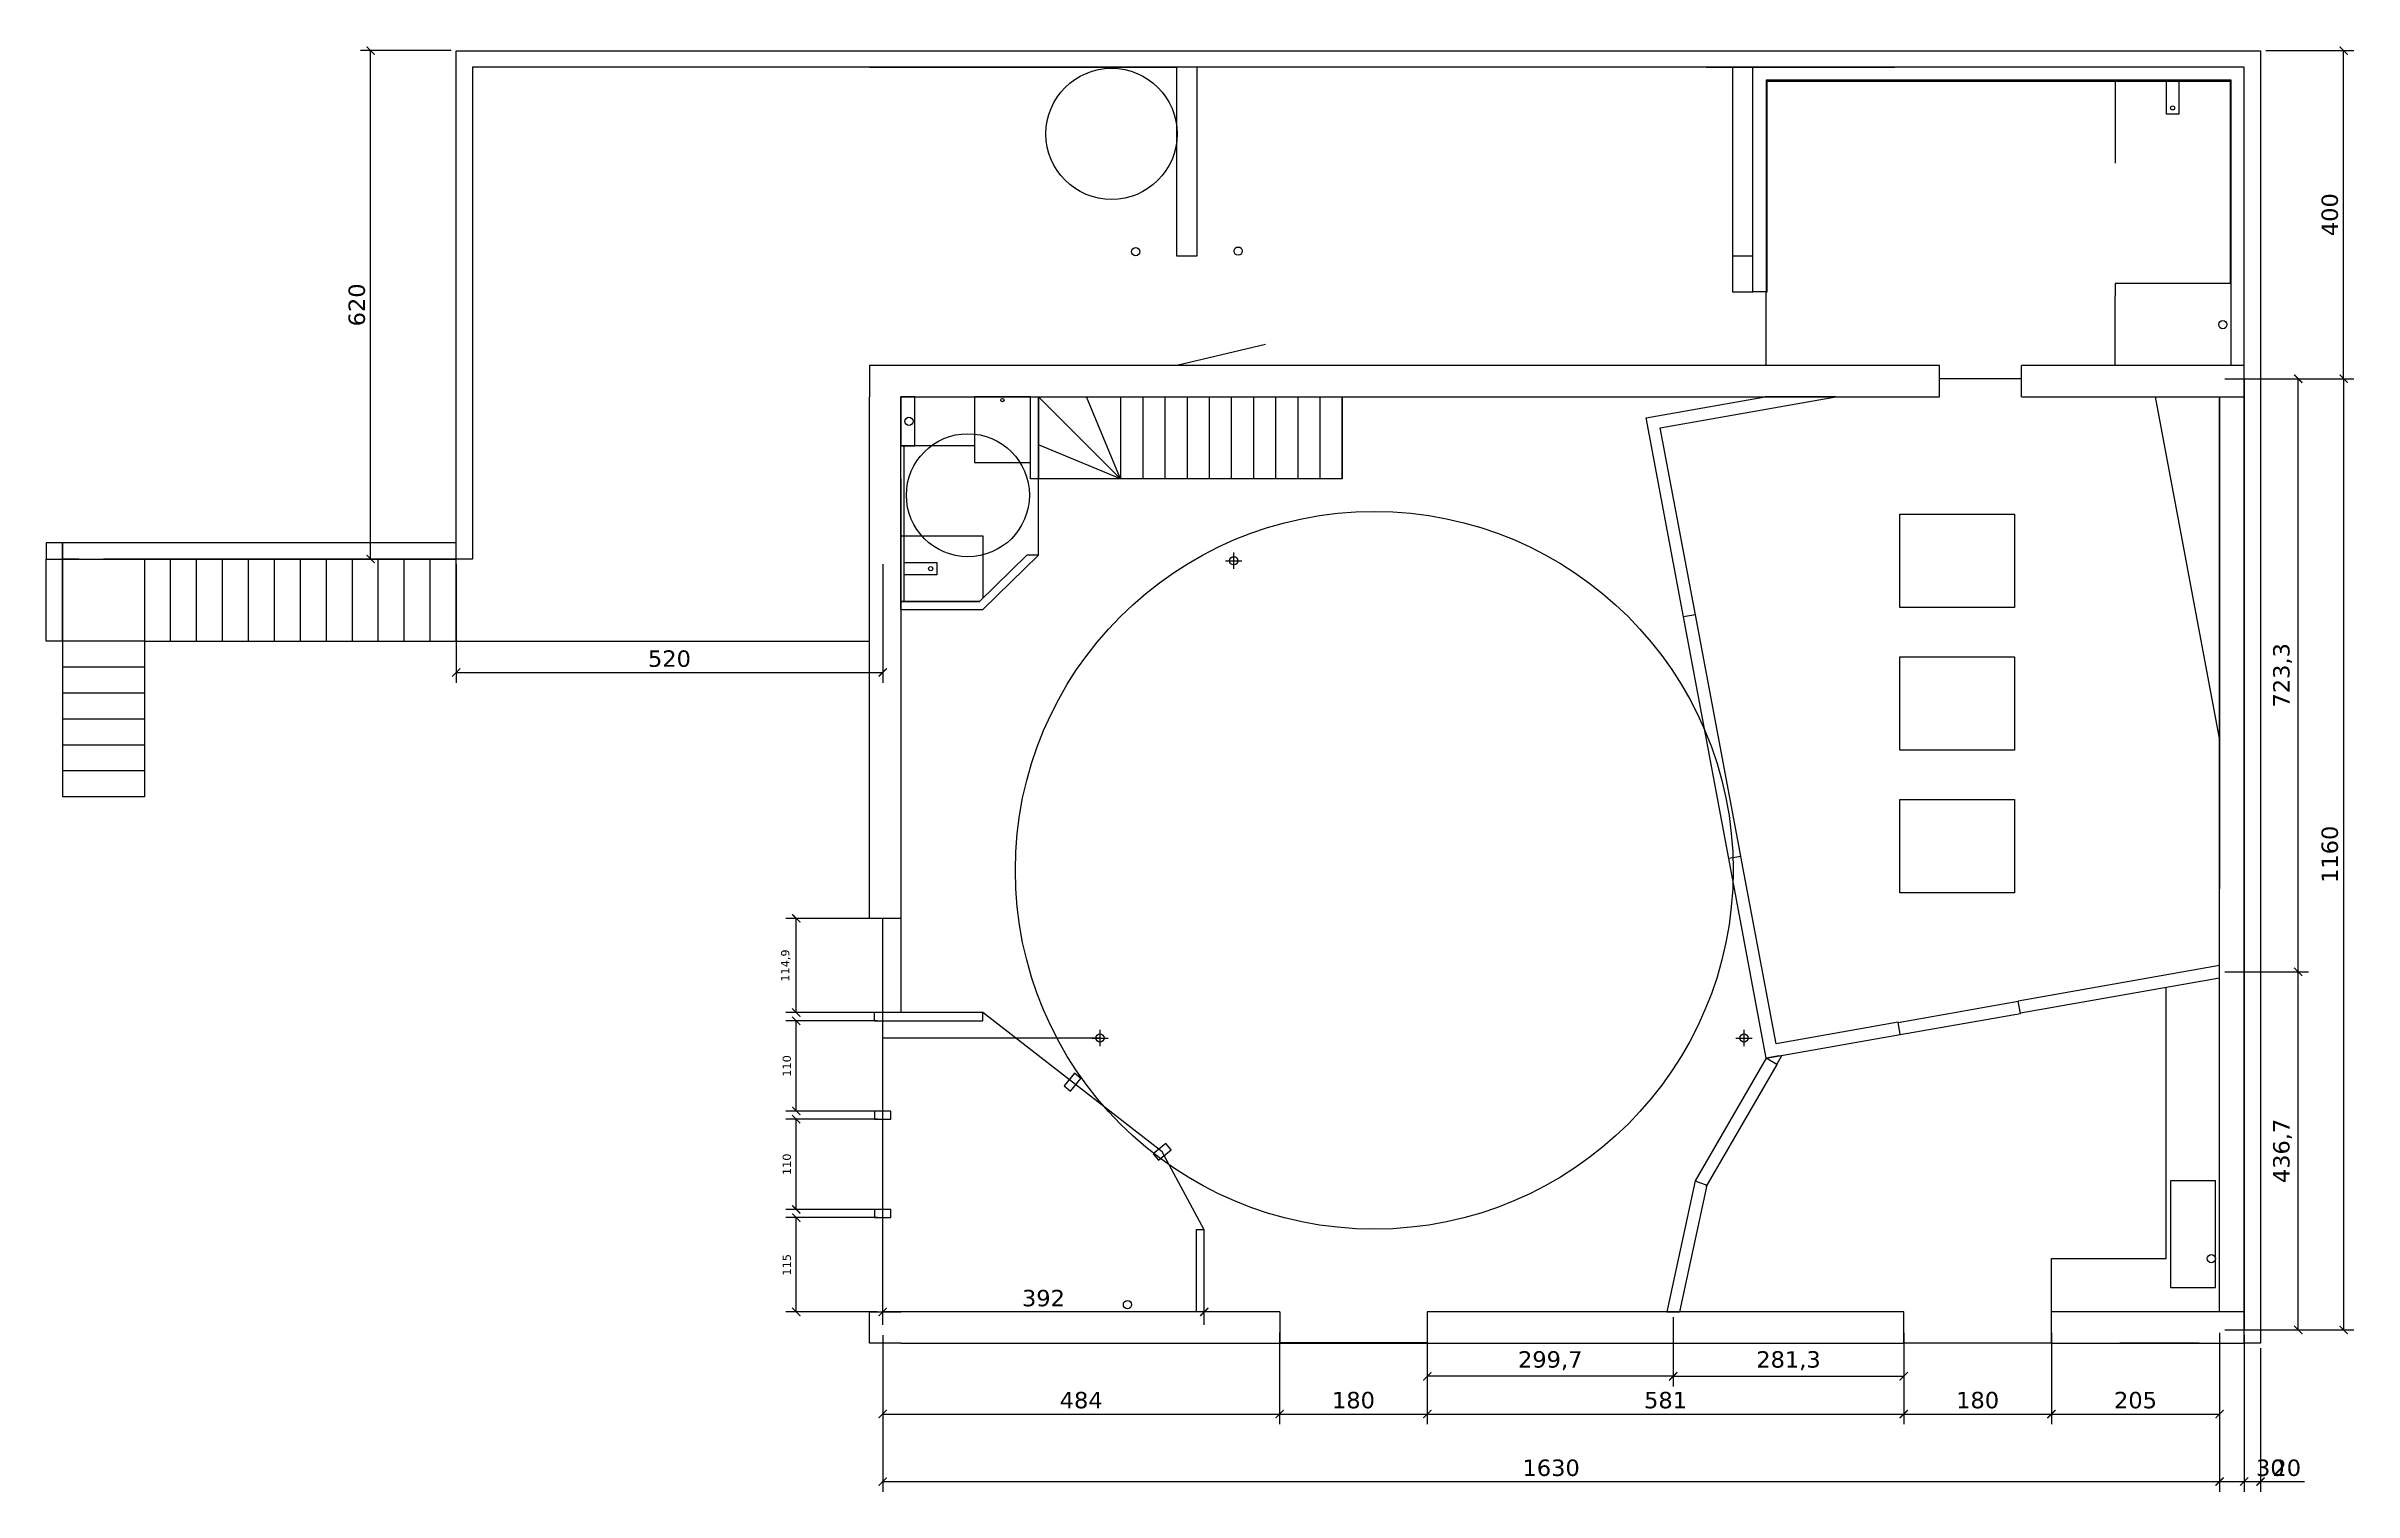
# Model space of a CAD drawing. Header units: centimetres. Extents: x -262314 to 1497847, y -126598 to 219599.
# Drawn here: x 249801 to 277938, y 88299 to 105928 of the extents above; entities that cross this region are included whole.
import ezdxf

# ---------------------------------------------------------------- set-up
doc = ezdxf.new("R2010")
doc.units = ezdxf.units.CM
doc.header["$PDMODE"] = 34
doc.header["$PDSIZE"] = 100
for name, color, linetype in [('A-Wall', 30, 'Continuous'), ('AC-Calcul ratios', 4, 'Continuous'), ('Dimensions', 6, 'Continuous'), ('I-Cloison', 11, 'Continuous'), ('I-STAIRS', 44, 'Continuous'), ('Isolant pourtour radier', 36, 'Continuous'), ('Mobilier PMR', 201, 'Continuous'), ('Mur de soutenement', 1, 'Continuous'), ('Mur de soutenement-fondations', 242, 'Continuous'), ('Portes', 3, 'Continuous')]:
    doc.layers.add(name, color=color, linetype=linetype)
doc.layers.add('canalisations', color=1, linetype='Continuous', true_color=0xff0000)
doc.styles.add('Seb', font='Verdana.ttf')
doc.dimstyles.new('d', dxfattribs={"dimtxt": 1, "dimasz": 1, "dimexe": 1.25, "dimexo": 0.625, "dimtad": 1, "dimdec": 1, "dimlfac": 0.1, "dimtxsty": 'Seb', "dimblk": 'ARCHTICK', "dimblk1": 'ARCHTICK', "dimblk2": 'ARCHTICK', "dimcen": 2.5, "dimclrd": 256, "dimclre": 256, "dimadec": 0, "dimazin": 0, "dimtfac": 1, "dimtdec": 1, "dimtmove": 0, "dimatfit": 3, "dimldrblk": 'ARCHTICK', "dimfxl": 1, "dimlwd": -1, "dimlwe": -1, "dimarcsym": 0})

# ---------------------------------------------------------------- blocks, each defined once
blk = doc.blocks.new('_ArchTick')
at = {"color": 0, "linetype": 'ByBlock', "const_width": 0.15}
blk.add_lwpolyline([(-0.5, -0.5), (0.5, 0.5)], dxfattribs=at)
blk = doc.blocks.new('*D296')
at = {"layer": 'Defpoints', "color": 0, "transparency": 16777216}
for p in [(276301, 101873), (276301, 90273), (277813, 90273)]:
    blk.add_point(p, dxfattribs=at)
at = {"layer": 'Dimensions', "transparency": 16777216}
for p, q in [((276364, 101873), (277938, 101873)), ((277813, 101873), (277813, 90273)), ((276364, 90273), (277938, 90273))]:
    blk.add_line(p, q, dxfattribs=at)
at = {"layer": 'Dimensions', "transparency": 16777216, "xscale": 100, "yscale": 100, "zscale": 100}
for p, rotation in [((277813, 101873), 90), ((277813, 90273), 270)]:
    blk.add_blockref('_ArchTick', p, dxfattribs=dict(at, rotation=rotation))
at = {"layer": 'Dimensions', "color": 0, "transparency": 16777216, "insert": (277646, 96073), "char_height": 200, "attachment_point": 5, "rotation": 90, "style": 'Seb'}
blk.add_mtext('1160', dxfattribs=at)
blk = doc.blocks.new('*D297')
at = {"layer": 'Defpoints', "color": 0, "transparency": 16777216}
for p in [(260001, 90273), (276301, 90273), (276301, 88424)]:
    blk.add_point(p, dxfattribs=at)
at = {"layer": 'Dimensions', "transparency": 16777216}
for p, q in [((260001, 90210), (260001, 88299)), ((276301, 90210), (276301, 88299)), ((260001, 88424), (276301, 88424))]:
    blk.add_line(p, q, dxfattribs=at)
at = {"layer": 'Dimensions', "transparency": 16777216, "xscale": 100, "yscale": 100, "zscale": 100, "rotation": 180}
blk.add_blockref('_ArchTick', (260001, 88424), dxfattribs=at)
at = {"layer": 'Dimensions', "transparency": 16777216, "xscale": 100, "yscale": 100, "zscale": 100}
blk.add_blockref('_ArchTick', (276301, 88424), dxfattribs=at)
at = {"layer": 'Dimensions', "color": 0, "transparency": 16777216, "insert": (268151, 88591), "char_height": 200, "attachment_point": 5, "style": 'Seb'}
blk.add_mtext('1630', dxfattribs=at)
blk = doc.blocks.new('*D298')
at = {"layer": 'Defpoints', "color": 0, "transparency": 16777216}
for p in [(276301, 90273), (276601, 90273), (276601, 88424)]:
    blk.add_point(p, dxfattribs=at)
at = {"layer": 'Dimensions', "transparency": 16777216}
for p, q in [((276301, 90210), (276301, 88299)), ((276601, 90210), (276601, 88299)), ((276301, 88424), (276601, 88424)), ((276601, 88424), (277138, 88424))]:
    blk.add_line(p, q, dxfattribs=at)
at = {"layer": 'Dimensions', "transparency": 16777216, "xscale": 100, "yscale": 100, "zscale": 100, "rotation": 180}
blk.add_blockref('_ArchTick', (276301, 88424), dxfattribs=at)
at = {"layer": 'Dimensions', "transparency": 16777216, "xscale": 100, "yscale": 100, "zscale": 100}
blk.add_blockref('_ArchTick', (276601, 88424), dxfattribs=at)
at = {"layer": 'Dimensions', "color": 0, "transparency": 16777216, "insert": (276920, 88591), "char_height": 200, "attachment_point": 5, "style": 'Seb'}
blk.add_mtext('30', dxfattribs=at)
blk = doc.blocks.new('*D299')
at = {"layer": 'Defpoints', "color": 0, "transparency": 16777216}
for p in [(276601, 90113), (276801, 90113), (276601, 88424)]:
    blk.add_point(p, dxfattribs=at)
at = {"layer": 'Dimensions', "transparency": 16777216}
for p, q in [((276601, 90050), (276601, 88299)), ((276801, 90050), (276801, 88299)), ((276601, 88424), (276801, 88424)), ((276801, 88424), (277338, 88424))]:
    blk.add_line(p, q, dxfattribs=at)
at = {"layer": 'Dimensions', "transparency": 16777216, "xscale": 100, "yscale": 100, "zscale": 100, "rotation": 180}
blk.add_blockref('_ArchTick', (276601, 88424), dxfattribs=at)
at = {"layer": 'Dimensions', "transparency": 16777216, "xscale": 100, "yscale": 100, "zscale": 100}
blk.add_blockref('_ArchTick', (276801, 88424), dxfattribs=at)
at = {"layer": 'Dimensions', "color": 0, "transparency": 16777216, "insert": (277120, 88591), "char_height": 200, "attachment_point": 5, "style": 'Seb'}
blk.add_mtext('20', dxfattribs=at)
blk = doc.blocks.new('*D300')
at = {"layer": 'Defpoints', "color": 0, "transparency": 16777216}
for p in [(260001, 90273), (264841, 90273), (264841, 89248)]:
    blk.add_point(p, dxfattribs=at)
at = {"layer": 'Dimensions', "transparency": 16777216}
for p, q in [((260001, 90210), (260001, 89123)), ((264841, 90210), (264841, 89123)), ((260001, 89248), (264841, 89248))]:
    blk.add_line(p, q, dxfattribs=at)
at = {"layer": 'Dimensions', "transparency": 16777216, "xscale": 100, "yscale": 100, "zscale": 100, "rotation": 180}
blk.add_blockref('_ArchTick', (260001, 89248), dxfattribs=at)
at = {"layer": 'Dimensions', "transparency": 16777216, "xscale": 100, "yscale": 100, "zscale": 100}
blk.add_blockref('_ArchTick', (264841, 89248), dxfattribs=at)
at = {"layer": 'Dimensions', "color": 0, "transparency": 16777216, "insert": (262421, 89416), "char_height": 200, "attachment_point": 5, "style": 'Seb'}
blk.add_mtext('484', dxfattribs=at)
blk = doc.blocks.new('*D301')
at = {"layer": 'Defpoints', "color": 0, "transparency": 16777216}
for p in [(264841, 90304), (266641, 90303), (266641, 89248)]:
    blk.add_point(p, dxfattribs=at)
at = {"layer": 'Dimensions', "transparency": 16777216}
for p, q in [((264841, 90241), (264841, 89123)), ((266641, 90240), (266641, 89123)), ((264841, 89248), (266641, 89248))]:
    blk.add_line(p, q, dxfattribs=at)
at = {"layer": 'Dimensions', "transparency": 16777216, "xscale": 100, "yscale": 100, "zscale": 100, "rotation": 180}
blk.add_blockref('_ArchTick', (264841, 89248), dxfattribs=at)
at = {"layer": 'Dimensions', "transparency": 16777216, "xscale": 100, "yscale": 100, "zscale": 100}
blk.add_blockref('_ArchTick', (266641, 89248), dxfattribs=at)
at = {"layer": 'Dimensions', "color": 0, "transparency": 16777216, "insert": (265741, 89416), "char_height": 200, "attachment_point": 5, "style": 'Seb'}
blk.add_mtext('180', dxfattribs=at)
blk = doc.blocks.new('*D302')
at = {"layer": 'Defpoints', "color": 0, "transparency": 16777216}
for p in [(266641, 90303), (272451, 90273), (272451, 89248)]:
    blk.add_point(p, dxfattribs=at)
at = {"layer": 'Dimensions', "transparency": 16777216}
for p, q in [((266641, 90240), (266641, 89123)), ((272451, 90210), (272451, 89123)), ((266641, 89248), (272451, 89248))]:
    blk.add_line(p, q, dxfattribs=at)
at = {"layer": 'Dimensions', "transparency": 16777216, "xscale": 100, "yscale": 100, "zscale": 100, "rotation": 180}
blk.add_blockref('_ArchTick', (266641, 89248), dxfattribs=at)
at = {"layer": 'Dimensions', "transparency": 16777216, "xscale": 100, "yscale": 100, "zscale": 100}
blk.add_blockref('_ArchTick', (272451, 89248), dxfattribs=at)
at = {"layer": 'Dimensions', "color": 0, "transparency": 16777216, "insert": (269546, 89416), "char_height": 200, "attachment_point": 5, "style": 'Seb'}
blk.add_mtext('581', dxfattribs=at)
blk = doc.blocks.new('*D303')
at = {"layer": 'Defpoints', "color": 0, "transparency": 16777216}
for p in [(272451, 90303), (274251, 90303), (274251, 89248)]:
    blk.add_point(p, dxfattribs=at)
at = {"layer": 'Dimensions', "transparency": 16777216}
for p, q in [((272451, 90240), (272451, 89123)), ((274251, 90240), (274251, 89123)), ((272451, 89248), (274251, 89248))]:
    blk.add_line(p, q, dxfattribs=at)
at = {"layer": 'Dimensions', "transparency": 16777216, "xscale": 100, "yscale": 100, "zscale": 100, "rotation": 180}
blk.add_blockref('_ArchTick', (272451, 89248), dxfattribs=at)
at = {"layer": 'Dimensions', "transparency": 16777216, "xscale": 100, "yscale": 100, "zscale": 100}
blk.add_blockref('_ArchTick', (274251, 89248), dxfattribs=at)
at = {"layer": 'Dimensions', "color": 0, "transparency": 16777216, "insert": (273351, 89416), "char_height": 200, "attachment_point": 5, "style": 'Seb'}
blk.add_mtext('180', dxfattribs=at)
blk = doc.blocks.new('*D304')
at = {"layer": 'Defpoints', "color": 0, "transparency": 16777216}
for p in [(274251, 90303), (276301, 90303), (276301, 89248)]:
    blk.add_point(p, dxfattribs=at)
at = {"layer": 'Dimensions', "transparency": 16777216}
for p, q in [((274251, 90240), (274251, 89123)), ((276301, 90240), (276301, 89123)), ((274251, 89248), (276301, 89248))]:
    blk.add_line(p, q, dxfattribs=at)
at = {"layer": 'Dimensions', "transparency": 16777216, "xscale": 100, "yscale": 100, "zscale": 100, "rotation": 180}
blk.add_blockref('_ArchTick', (274251, 89248), dxfattribs=at)
at = {"layer": 'Dimensions', "transparency": 16777216, "xscale": 100, "yscale": 100, "zscale": 100}
blk.add_blockref('_ArchTick', (276301, 89248), dxfattribs=at)
at = {"layer": 'Dimensions', "color": 0, "transparency": 16777216, "insert": (275276, 89416), "char_height": 200, "attachment_point": 5, "style": 'Seb'}
blk.add_mtext('205', dxfattribs=at)
blk = doc.blocks.new('*D305')
at = {"layer": 'Defpoints', "color": 0, "transparency": 16777216}
for p in [(276301, 94640), (277260, 94640), (276301, 90273)]:
    blk.add_point(p, dxfattribs=at)
at = {"layer": 'Dimensions', "transparency": 16777216}
for p, q in [((276364, 94640), (277385, 94640)), ((277260, 90273), (277260, 94640)), ((276364, 90273), (277385, 90273))]:
    blk.add_line(p, q, dxfattribs=at)
at = {"layer": 'Dimensions', "transparency": 16777216, "xscale": 100, "yscale": 100, "zscale": 100}
for p, rotation in [((277260, 94640), 90), ((277260, 90273), 270)]:
    blk.add_blockref('_ArchTick', p, dxfattribs=dict(at, rotation=rotation))
at = {"layer": 'Dimensions', "color": 0, "transparency": 16777216, "insert": (277070, 92456), "char_height": 200, "attachment_point": 5, "rotation": 90, "style": 'Seb'}
blk.add_mtext('436,7', dxfattribs=at)
blk = doc.blocks.new('*D306')
at = {"layer": 'Defpoints', "color": 0, "transparency": 16777216}
for p in [(276301, 101873), (277260, 101873), (276301, 94640)]:
    blk.add_point(p, dxfattribs=at)
at = {"layer": 'Dimensions', "transparency": 16777216}
for p, q in [((276364, 101873), (277385, 101873)), ((277260, 94640), (277260, 101873)), ((276364, 94640), (277385, 94640))]:
    blk.add_line(p, q, dxfattribs=at)
at = {"layer": 'Dimensions', "transparency": 16777216, "xscale": 100, "yscale": 100, "zscale": 100}
for p, rotation in [((277260, 101873), 90), ((277260, 94640), 270)]:
    blk.add_blockref('_ArchTick', p, dxfattribs=dict(at, rotation=rotation))
at = {"layer": 'Dimensions', "color": 0, "transparency": 16777216, "insert": (277070, 98256), "char_height": 200, "attachment_point": 5, "rotation": 90, "style": 'Seb'}
blk.add_mtext('723,3', dxfattribs=at)
blk = doc.blocks.new('*D307')
at = {"layer": 'Defpoints', "color": 0, "transparency": 16777216}
for p in [(269639, 90493), (266641, 90273), (266641, 89708)]:
    blk.add_point(p, dxfattribs=at)
at = {"layer": 'Dimensions', "transparency": 16777216}
for p, q in [((269639, 90430), (269639, 89583)), ((266641, 90210), (266641, 89583)), ((269639, 89708), (266641, 89708))]:
    blk.add_line(p, q, dxfattribs=at)
at = {"layer": 'Dimensions', "transparency": 16777216, "xscale": 100, "yscale": 100, "zscale": 100, "rotation": 180}
blk.add_blockref('_ArchTick', (266641, 89708), dxfattribs=at)
at = {"layer": 'Dimensions', "transparency": 16777216, "xscale": 100, "yscale": 100, "zscale": 100}
blk.add_blockref('_ArchTick', (269639, 89708), dxfattribs=at)
at = {"layer": 'Dimensions', "color": 0, "transparency": 16777216, "insert": (268140, 89898), "char_height": 200, "attachment_point": 5, "style": 'Seb'}
blk.add_mtext('299,7', dxfattribs=at)
blk = doc.blocks.new('*D308')
at = {"layer": 'Defpoints', "color": 0, "transparency": 16777216}
for p in [(269639, 90493), (272451, 90273), (272451, 89708)]:
    blk.add_point(p, dxfattribs=at)
at = {"layer": 'Dimensions', "transparency": 16777216}
for p, q in [((269639, 90430), (269639, 89583)), ((272451, 90210), (272451, 89583)), ((269639, 89708), (272451, 89708))]:
    blk.add_line(p, q, dxfattribs=at)
at = {"layer": 'Dimensions', "transparency": 16777216, "xscale": 100, "yscale": 100, "zscale": 100, "rotation": 180}
blk.add_blockref('_ArchTick', (269639, 89708), dxfattribs=at)
at = {"layer": 'Dimensions', "transparency": 16777216, "xscale": 100, "yscale": 100, "zscale": 100}
blk.add_blockref('_ArchTick', (272451, 89708), dxfattribs=at)
at = {"layer": 'Dimensions', "color": 0, "transparency": 16777216, "insert": (271045, 89898), "char_height": 200, "attachment_point": 5, "style": 'Seb'}
blk.add_mtext('281,3', dxfattribs=at)
blk = doc.blocks.new('*D323')
at = {"layer": 'Defpoints', "color": 0, "transparency": 16777216}
for p in [(254801, 99673), (260001, 99673), (260001, 98291)]:
    blk.add_point(p, dxfattribs=at)
at = {"layer": 'Dimensions', "transparency": 16777216}
for p, q in [((254801, 99610), (254801, 98166)), ((260001, 99610), (260001, 98166)), ((254801, 98291), (260001, 98291))]:
    blk.add_line(p, q, dxfattribs=at)
at = {"layer": 'Dimensions', "transparency": 16777216, "xscale": 100, "yscale": 100, "zscale": 100, "rotation": 180}
blk.add_blockref('_ArchTick', (254801, 98291), dxfattribs=at)
at = {"layer": 'Dimensions', "transparency": 16777216, "xscale": 100, "yscale": 100, "zscale": 100}
blk.add_blockref('_ArchTick', (260001, 98291), dxfattribs=at)
at = {"layer": 'Dimensions', "color": 0, "transparency": 16777216, "insert": (257401, 98458), "char_height": 200, "attachment_point": 5, "style": 'Seb'}
blk.add_mtext('520', dxfattribs=at)
blk = doc.blocks.new('*D324')
at = {"layer": 'Defpoints', "color": 0, "transparency": 16777216}
for p in [(253758, 105873), (254801, 105873), (254801, 99673)]:
    blk.add_point(p, dxfattribs=at)
at = {"layer": 'Dimensions', "transparency": 16777216}
for p, q in [((254739, 105873), (253633, 105873)), ((253758, 99673), (253758, 105873)), ((254739, 99673), (253633, 99673))]:
    blk.add_line(p, q, dxfattribs=at)
at = {"layer": 'Dimensions', "transparency": 16777216, "xscale": 100, "yscale": 100, "zscale": 100}
for p, rotation in [((253758, 105873), 90), ((253758, 99673), 270)]:
    blk.add_blockref('_ArchTick', p, dxfattribs=dict(at, rotation=rotation))
at = {"layer": 'Dimensions', "color": 0, "transparency": 16777216, "insert": (253590, 102773), "char_height": 200, "attachment_point": 5, "rotation": 90, "style": 'Seb'}
blk.add_mtext('620', dxfattribs=at)
blk = doc.blocks.new('*D328')
at = {"layer": 'Defpoints', "color": 0, "transparency": 16777216}
for p in [(276801, 105873), (277813, 105873), (276801, 101873)]:
    blk.add_point(p, dxfattribs=at)
at = {"layer": 'Dimensions', "transparency": 16777216}
for p, q in [((276864, 105873), (277938, 105873)), ((277813, 101873), (277813, 105873)), ((276864, 101873), (277938, 101873))]:
    blk.add_line(p, q, dxfattribs=at)
at = {"layer": 'Dimensions', "transparency": 16777216, "xscale": 100, "yscale": 100, "zscale": 100}
for p, rotation in [((277813, 105873), 90), ((277813, 101873), 270)]:
    blk.add_blockref('_ArchTick', p, dxfattribs=dict(at, rotation=rotation))
at = {"layer": 'Dimensions', "color": 0, "transparency": 16777216, "insert": (277646, 103873), "char_height": 200, "attachment_point": 5, "rotation": 90, "style": 'Seb'}
blk.add_mtext('400', dxfattribs=at)
blk = doc.blocks.new('*D329')
at = {"layer": 'Defpoints', "color": 0, "transparency": 16777216}
for p in [(260001, 90493), (260001, 90273), (263921, 90273)]:
    blk.add_point(p, dxfattribs=at)
at = {"layer": 'Dimensions', "transparency": 16777216}
for p, q in [((260001, 90335), (260001, 90618)), ((263921, 90335), (263921, 90618)), ((263921, 90493), (260001, 90493))]:
    blk.add_line(p, q, dxfattribs=at)
at = {"layer": 'Dimensions', "transparency": 16777216, "xscale": 100, "yscale": 100, "zscale": 100, "rotation": 180}
blk.add_blockref('_ArchTick', (260001, 90493), dxfattribs=at)
at = {"layer": 'Dimensions', "transparency": 16777216, "xscale": 100, "yscale": 100, "zscale": 100}
blk.add_blockref('_ArchTick', (263921, 90493), dxfattribs=at)
at = {"layer": 'Dimensions', "color": 0, "transparency": 16777216, "insert": (261961, 90660), "char_height": 200, "attachment_point": 5, "style": 'Seb'}
blk.add_mtext('392', dxfattribs=at)
blk = doc.blocks.new('*D348')
at = {"layer": 'Defpoints', "color": 0, "transparency": 16777216}
for p in [(258947, 91643), (260001, 91643), (260001, 90493)]:
    blk.add_point(p, dxfattribs=at)
at = {"layer": 'Dimensions', "transparency": 16777216}
for p, q in [((259939, 91643), (258822, 91643)), ((258947, 90493), (258947, 91643)), ((259939, 90493), (258822, 90493))]:
    blk.add_line(p, q, dxfattribs=at)
at = {"layer": 'Dimensions', "transparency": 16777216, "xscale": 100, "yscale": 100, "zscale": 100}
for p, rotation in [((258947, 91643), 90), ((258947, 90493), 270)]:
    blk.add_blockref('_ArchTick', p, dxfattribs=dict(at, rotation=rotation))
at = {"layer": 'Dimensions', "color": 0, "transparency": 16777216, "insert": (258832, 91068), "char_height": 100, "attachment_point": 5, "rotation": 90, "style": 'Seb'}
blk.add_mtext('115', dxfattribs=at)
blk = doc.blocks.new('*D349')
at = {"layer": 'Defpoints', "color": 0, "transparency": 16777216}
for p in [(258947, 92843), (260001, 92843), (260001, 91743)]:
    blk.add_point(p, dxfattribs=at)
at = {"layer": 'Dimensions', "transparency": 16777216}
for p, q in [((259939, 92843), (258822, 92843)), ((258947, 91743), (258947, 92843)), ((259939, 91743), (258822, 91743))]:
    blk.add_line(p, q, dxfattribs=at)
at = {"layer": 'Dimensions', "transparency": 16777216, "xscale": 100, "yscale": 100, "zscale": 100}
for p, rotation in [((258947, 92843), 90), ((258947, 91743), 270)]:
    blk.add_blockref('_ArchTick', p, dxfattribs=dict(at, rotation=rotation))
at = {"layer": 'Dimensions', "color": 0, "transparency": 16777216, "insert": (258832, 92293), "char_height": 100, "attachment_point": 5, "rotation": 90, "style": 'Seb'}
blk.add_mtext('110', dxfattribs=at)
blk = doc.blocks.new('*D350')
at = {"layer": 'Defpoints', "color": 0, "transparency": 16777216}
for p in [(258947, 94043), (260001, 94043), (260001, 92943)]:
    blk.add_point(p, dxfattribs=at)
at = {"layer": 'Dimensions', "transparency": 16777216}
for p, q in [((259939, 94043), (258822, 94043)), ((258947, 92943), (258947, 94043)), ((259939, 92943), (258822, 92943))]:
    blk.add_line(p, q, dxfattribs=at)
at = {"layer": 'Dimensions', "transparency": 16777216, "xscale": 100, "yscale": 100, "zscale": 100}
for p, rotation in [((258947, 94043), 90), ((258947, 92943), 270)]:
    blk.add_blockref('_ArchTick', p, dxfattribs=dict(at, rotation=rotation))
at = {"layer": 'Dimensions', "color": 0, "transparency": 16777216, "insert": (258832, 93493), "char_height": 100, "attachment_point": 5, "rotation": 90, "style": 'Seb'}
blk.add_mtext('110', dxfattribs=at)
blk = doc.blocks.new('*D351')
at = {"layer": 'Defpoints', "color": 0, "transparency": 16777216}
for p in [(258947, 95292), (260001, 95292), (260001, 94143)]:
    blk.add_point(p, dxfattribs=at)
at = {"layer": 'Dimensions', "transparency": 16777216}
for p, q in [((259939, 95292), (258822, 95292)), ((258947, 94143), (258947, 95292)), ((259939, 94143), (258822, 94143))]:
    blk.add_line(p, q, dxfattribs=at)
at = {"layer": 'Dimensions', "transparency": 16777216, "xscale": 100, "yscale": 100, "zscale": 100}
for p, rotation in [((258947, 95292), 90), ((258947, 94143), 270)]:
    blk.add_blockref('_ArchTick', p, dxfattribs=dict(at, rotation=rotation))
at = {"layer": 'Dimensions', "color": 0, "transparency": 16777216, "insert": (258820, 94717), "char_height": 100, "attachment_point": 5, "rotation": 90, "style": 'Seb'}
blk.add_mtext('114,9', dxfattribs=at)

msp = doc.modelspace()

# ---------------------------------------------------------------- linework, layer by layer
at = {"layer": 'A-Wall'}
for p, q in [((272885.63, 101652.76), (272885.63, 102032.76)), ((273885.62, 101652.76), (273885.62, 102032.76)), ((260221.36, 95291.7), (259841.36, 95291.7)), ((259841.36, 90492.76), (260221.36, 90492.76)), ((264841.36, 90492.76), (264841.36, 90114.95)), ((266641.36, 90492.76), (266641.36, 90112.76)), ((272451.36, 90112.76), (272451.36, 90492.76)), ((274251.36, 90112.76), (274251.36, 90492.76))]:
    msp.add_line(p, q, dxfattribs=at)
for points in [[(272885.63, 102032.76), (259841.36, 102032.76), (259841.36, 101652.76)], [(273885.62, 101652.76), (276301.36, 101652.76), (276601.36, 101652.76), (276601.36, 102032.76), (275471.36, 102032.76), (273885.62, 102032.76)], [(259841.36, 95292.76), (259841.36, 101652.76)], [(260221.36, 101652.76), (272885.63, 101652.76)], [(260221.36, 100652.76), (260221.36, 95293.36)], [(260221.36, 90112.76), (259841.36, 90112.76), (259841.36, 90492.76)], [(264841.36, 90492.76), (260221.36, 90492.76)], [(272451.36, 90492.76), (266641.36, 90492.76)], [(274251.36, 90112.76), (276601.36, 90112.76), (276601.36, 90492.76), (274251.36, 90492.76)], [(260221.36, 90112.76), (272451.36, 90112.76)]]:
    msp.add_lwpolyline(points, dxfattribs=at)
at = {"layer": 'AC-Calcul ratios'}
for p, q in [((259841.36, 105672.76), (263585.14, 105672.76)), ((263585.14, 105672.76), (263585.14, 103372.76)), ((260221.36, 99552.76), (260221.36, 101652.76)), ((260221.36, 101652.76), (262021.36, 101652.76)), ((260391.36, 101652.76), (260221.36, 101652.76)), ((260221.36, 101652.76), (260221.36, 101052.76)), ((260391.36, 101052.76), (260391.36, 101652.76)), ((269309.47, 101397.07), (270759.55, 101652.76)), ((269480.54, 101274.92), (271623.37, 101652.76)), ((271623.37, 101652.76), (270759.55, 101652.76)), ((269764.47, 98967.3), (269309.47, 101397.07)), ((260221.36, 101052.76), (260391.36, 101052.76)), ((260261.36, 99156.58), (260261.36, 101052.76)), ((269910.82, 98993.11), (269482.15, 101275.21)), ((261180.54, 99156.58), (261758.46, 99722.76)), ((261221.36, 99056.58), (261901.36, 99722.76)), ((261901.36, 99722.76), (261758.46, 99722.76)), ((260221.36, 99156.58), (261180.54, 99156.58)), ((260221.36, 99056.58), (260221.36, 99156.58)), ((260221.36, 99156.58), (260261.36, 99156.58)), ((260221.36, 99056.58), (261221.36, 99056.58)), ((269910.82, 98993.11), (269764.47, 98967.3)), ((270464.2, 96047.12), (270316.19, 96021.02)), ((270771.95, 93587.2), (270316.19, 96021.02)), ((270893.33, 93762.58), (270464.2, 96047.12)), ((276301.36, 94716.16), (273846.91, 94283.37)), ((276301.36, 94563.85), (273873.08, 94134.94)), ((276301.36, 94563.85), (276301.36, 94716.16)), ((273873.24, 94134.04), (273846.91, 94283.37)), ((272380.4, 94024.79), (270893.33, 93762.58)), ((272406.73, 93875.45), (272380.4, 94024.79)), ((270771.95, 93587.2), (272406.73, 93875.45)), ((270929.51, 93615.03), (270771.95, 93587.2)), ((270901.85, 93512.2), (270771.95, 93587.2)), ((270901.85, 93512.2), (270964.78, 93621.2)), ((269909.12, 92092.74), (269562.08, 90492.76)), ((270050.75, 92038.04), (269715.57, 90492.76)), ((269909.12, 92092.74), (270050.75, 92038.04)), ((269562.08, 90492.76), (269715.57, 90492.76))]:
    msp.add_line(p, q, dxfattribs=at)
msp.add_lwpolyline([(261801.36, 101652.76), (261901.36, 101652.76), (261901.36, 100652.76), (261801.36, 100652.76)], close=True, dxfattribs=at)
msp.add_lwpolyline([(275515.85, 101652.76), (276301.36, 97466.04)], dxfattribs=at)
msp.add_circle((262791.6, 104858.12), 800, dxfattribs=at)
at = {"layer": 'canalisations'}
for centre, radius in [((275728.36, 105174.76), 25), ((263085.14, 103422.76), 50), ((264335.14, 103428.82), 50), ((276341.36, 102532.76), 50), ((261461.36, 101612.76), 20), ((260321.36, 101352.76), 50), ((260586.36, 99556.58), 25), ((276201.36, 91142.76), 50), ((262985.12, 90582.76), 50)]:
    msp.add_circle(centre, radius, dxfattribs=at)
at = {"layer": 'Dimensions'}
msp.add_circle((265994.44, 95878.32), 4375.79, dxfattribs=at)
at = {"layer": 'I-Cloison'}
for p, q in [((270783.95, 102932.76), (270783.95, 105499.76)), ((270783.95, 105499.76), (276428.36, 105499.76)), ((275028.36, 105499.76), (275028.36, 104499.76)), ((276428.36, 105499.76), (276428.36, 103032.76)), ((270360.95, 103372.76), (270360.95, 102932.76)), ((270610.95, 102932.76), (270610.95, 103372.76)), ((276428.36, 103032.76), (275028.36, 103032.76)), ((275028.36, 103032.76), (275028.36, 102882.76)), ((270360.95, 102932.76), (270610.95, 102932.76)), ((270770.95, 102932.76), (270783.95, 102932.76)), ((264668.14, 102289.76), (263586.36, 102032.76)), ((276301.36, 101652.76), (276301.36, 95652.76)), ((259901.36, 94042.76), (259901.36, 94142.76))]:
    msp.add_line(p, q, dxfattribs=at)
for points in [[(259901.36, 94042.76), (261221.36, 94042.76), (261221.36, 94142.76), (259901.36, 94142.76)], [(263921.36, 90494.93), (263921.36, 91494.93), (263821.36, 91494.93), (263821.36, 90494.93)]]:
    msp.add_lwpolyline(points, dxfattribs=at)
for points in [[(262341.11, 93402.56), (262212.55, 93249.35), (262289.16, 93185.07), (262417.71, 93338.28)], [(259901.36, 92842.76), (260101.36, 92842.76), (260101.36, 92942.76), (259901.36, 92942.76)], [(263453.37, 92547.44), (263300.16, 92418.88), (263364.44, 92342.28), (263517.65, 92470.84)], [(259901.36, 91642.76), (260101.36, 91642.76), (260101.36, 91742.76), (259901.36, 91742.76)]]:
    msp.add_lwpolyline(points, close=True, dxfattribs=at)
at = {"layer": 'I-STAIRS'}
for p, q in [((262901.36, 100652.76), (261901.36, 101652.76)), ((262901.36, 100652.76), (262487.14, 101652.76)), ((262901.36, 101652.76), (262901.36, 100652.76)), ((263171.36, 101652.76), (263171.36, 100652.76)), ((263441.36, 101652.76), (263441.36, 100652.76)), ((263711.36, 101652.76), (263711.36, 100652.76)), ((263981.36, 101652.76), (263981.36, 100652.76)), ((264251.36, 101652.76), (264251.36, 100652.76)), ((264521.36, 101652.76), (264521.36, 100652.76)), ((264791.36, 101652.76), (264791.36, 100652.76)), ((265061.36, 101652.76), (265061.36, 100652.76)), ((265331.36, 101652.76), (265331.36, 100652.76)), ((265601.36, 100652.76), (265601.36, 101652.76)), ((262901.36, 100652.76), (261901.36, 101066.98)), ((254801.36, 99672.76), (250501.36, 99672.76)), ((251318.02, 98672.76), (251318.02, 99672.76)), ((251634.69, 98672.76), (251634.69, 99672.76)), ((251951.36, 98672.76), (251951.36, 99672.76)), ((252268.02, 98672.76), (252268.02, 99672.76)), ((252584.69, 98672.76), (252584.69, 99672.76)), ((252901.36, 98672.76), (252901.36, 99672.76)), ((253218.02, 98672.76), (253218.02, 99672.76)), ((253534.69, 98672.76), (253534.69, 99672.76)), ((253851.36, 98672.76), (253851.36, 99672.76)), ((254168.02, 98672.76), (254168.02, 99672.76)), ((254484.69, 98672.76), (254484.69, 99672.76)), ((254801.36, 98672.76), (254801.36, 99672.76)), ((250001.36, 98672.76), (250001.36, 96772.76)), ((251001.36, 98672.76), (254801.36, 98672.76)), ((251001.36, 98672.76), (251001.36, 96772.76)), ((251001.36, 98356.1), (250001.36, 98356.1)), ((251001.36, 98039.43), (250001.36, 98039.43)), ((251001.36, 97722.76), (250001.36, 97722.76)), ((251001.36, 97406.1), (250001.36, 97406.1)), ((251001.36, 97089.43), (250001.36, 97089.43)), ((251001.36, 96772.76), (250001.36, 96772.76))]:
    msp.add_line(p, q, dxfattribs=at)
for points in [[(261901.36, 101652.76), (265601.36, 101652.76), (265601.36, 100652.76), (261901.36, 100652.76)], [(250001.36, 99672.76), (251001.36, 99672.76), (251001.36, 98672.76), (250001.36, 98672.76)]]:
    msp.add_lwpolyline(points, close=True, dxfattribs=at)
at = {"layer": 'Isolant pourtour radier'}
for p, q in [((276441.36, 105512.76), (270770.95, 105512.76)), ((270770.95, 105512.76), (270770.95, 102932.76)), ((276441.36, 102032.76), (276441.36, 105512.76)), ((270610.95, 102932.76), (270610.95, 103372.76)), ((270770.95, 102932.76), (270610.95, 102932.76)), ((276601.36, 102032.76), (276441.36, 102032.76))]:
    msp.add_line(p, q, dxfattribs=at)
for points in [[(276601.36, 101872.76), (276601.36, 90272.76)], [(276301.36, 90492.76), (276301.36, 101652.76)]]:
    msp.add_lwpolyline(points, dxfattribs=at)
at = {"layer": 'Mobilier PMR'}
for p, q in [((275651.36, 91142.76), (275651.36, 94449.04)), ((274251.36, 90492.76), (274251.36, 91142.76)), ((274251.36, 91142.76), (275651.36, 91142.76))]:
    msp.add_line(p, q, dxfattribs=at)
for points in [[(260221.36, 101652.76), (261121.36, 101652.76), (261121.36, 101052.76), (260221.36, 101052.76)], [(261801.36, 101652.76), (261121.36, 101652.76), (261121.36, 100852.76), (261801.36, 100852.76)]]:
    msp.add_lwpolyline(points, close=True, dxfattribs=at)
msp.add_lwpolyline([(261180.54, 99156.58), (260221.36, 99156.58), (260221.36, 99956.58), (261221.36, 99956.58), (261221.36, 99196.58)], dxfattribs=at)
msp.add_circle((261039.66, 100452.21), 750, dxfattribs=at)
at = {"layer": 'Mur de soutenement'}
for p, q in [((254801.36, 99872.76), (250001.36, 99872.76)), ((250001.36, 99872.76), (250001.36, 99672.76)), ((250001.36, 99672.76), (254801.36, 99672.76)), ((250201.36, 99672.76), (250001.36, 99672.76)), ((254801.36, 99672.76), (254801.36, 99872.76)), ((254801.36, 99672.76), (254801.36, 99872.76))]:
    msp.add_line(p, q, dxfattribs=at)
for points in [[(254801.36, 105672.76), (254801.36, 105872.76), (276801.36, 105872.76), (276801.36, 105672.76)], [(255001.36, 105672.76), (255001.36, 99672.76), (254801.36, 99672.76), (254801.36, 105872.76), (255001.36, 105872.76)], [(276601.36, 105872.76), (276801.36, 105872.76), (276801.36, 90112.76), (276601.36, 90112.76), (276601.36, 105672.76)], [(276601.36, 105672.76), (255001.36, 105672.76)], [(263585.14, 105672.76), (263585.14, 103372.76), (263835.14, 103372.76), (263835.14, 105672.76), (263585.14, 105672.76)], [(270040.95, 105672.76), (272340.95, 105672.76)], [(270360.95, 105672.76), (270360.95, 103372.76), (270610.95, 103372.76), (270610.95, 105672.76), (270360.95, 105672.76)], [(272401.36, 100222.74), (273801.36, 100222.74), (273801.36, 99082.74), (272401.36, 99082.74), (272401.36, 100222.74)], [(272401.36, 98482.74), (273801.36, 98482.74), (273801.36, 97342.74), (272401.36, 97342.74), (272401.36, 98482.74)], [(272401.36, 96742.74), (273801.36, 96742.74), (273801.36, 95602.74), (272401.36, 95602.74), (272401.36, 96742.74)]]:
    msp.add_lwpolyline(points, dxfattribs=at)
for points in [[(249801.36, 99672.76), (250001.36, 99672.76), (250001.36, 99872.76), (249801.36, 99872.76)], [(249801.36, 99672.76), (250001.36, 99672.76), (250001.36, 98672.76), (249801.36, 98672.76)]]:
    msp.add_lwpolyline(points, close=True, dxfattribs=at)
at = {"layer": 'Mur de soutenement-fondations'}
for points in [[(275803.36, 105499.76), (275803.36, 105099.76), (275653.36, 105099.76), (275653.36, 105499.76)], [(260261.36, 99631.58), (260661.36, 99631.58), (260661.36, 99481.58), (260261.36, 99481.58)]]:
    msp.add_lwpolyline(points, close=True, dxfattribs=at)
at = {"layer": 'Portes'}
for p, q in [((270770.95, 102032.76), (270770.95, 102932.76)), ((275028.36, 102032.76), (275028.36, 102882.76)), ((273885.62, 101872.76), (272885.63, 101872.76)), ((261901.36, 99722.76), (261901.36, 100652.76)), ((270316.19, 96021.02), (269764.47, 98967.3)), ((270463.63, 96048.63), (269911.91, 98994.91)), ((254801.36, 98672.76), (259841.36, 98672.76)), ((260001.36, 90492.76), (260001.36, 95292.76)), ((260221.36, 95291.7), (260221.36, 94142.76)), ((272380.68, 94023.17), (273847.19, 94281.76)), ((263408.91, 92444.86), (261221.36, 94142.76)), ((272406.73, 93875.45), (273873.24, 94134.04)), ((262651.36, 93832.76), (260001.36, 93832.76)), ((270771.95, 93587.2), (269909.12, 92092.74)), ((270901.85, 93512.2), (270039.03, 92017.74)), ((263921.36, 91494.93), (263408.91, 92444.86)), ((266641.36, 90114.95), (264841.36, 90114.95)), ((274251.36, 90112.76), (272451.36, 90112.76)), ((276051.36, 90112.76), (275086.36, 90112.76))]:
    msp.add_line(p, q, dxfattribs=at)
msp.add_lwpolyline([(275701.36, 90792.76), (276251.36, 90792.76), (276251.36, 92092.76), (275701.36, 92092.76)], close=True, dxfattribs=at)
for p in [(264281.36, 99652.76), (262651.36, 93832.76), (270503.36, 93832.76)]:
    msp.add_point(p, dxfattribs=at)

# ---------------------------------------------------------------- dimensions: what is measured, and where the dimension line sits
at = {"layer": 'Dimensions'}
for base, p1, p2, picture, middle in [((253757.56, 105872.76), (254801.36, 99672.76), (254801.36, 105872.76), '*D324', (253590.29, 102772.76)), ((277813.19, 105872.76), (276801.36, 101872.76), (276801.36, 105872.76), '*D328', (277645.92, 103872.76)), ((277813.19, 90272.76), (276301.36, 101872.76), (276301.36, 90272.76), '*D296', (277645.92, 96072.76)), ((277260.3, 101872.76), (276301.36, 94640), (276301.36, 101872.76), '*D306', (277070.2, 98256.38)), ((277260.3, 94640), (276301.36, 90272.76), (276301.36, 94640), '*D305', (277070.2, 92456.38))]:
    dim = msp.add_linear_dim(base=base, p1=p1, p2=p2, angle=90, dimstyle='d', override={"dimtxt": 2}, dxfattribs=at)
    dim.commit()
    dim.dimension.update_dxf_attribs({"geometry": picture, "text_midpoint": middle})
for base, p1, p2, picture, middle in [((260001.36, 98290.53), (254801.36, 99672.76), (260001.36, 99672.76), '*D323', (257401.36, 98457.8)), ((260001.36, 90492.76), (263921.36, 90272.76), (260001.36, 90272.76), '*D329', (261961.36, 90660.03)), ((266641.36, 89707.73), (269638.83, 90492.76), (266641.36, 90272.76), '*D307', (268140.09, 89897.83)), ((272451.36, 89707.73), (269638.83, 90492.76), (272451.36, 90272.76), '*D308', (271045.09, 89897.83)), ((276301.36, 88424.04), (260001.36, 90272.76), (276301.36, 90272.76), '*D297', (268151.36, 88591.31)), ((264841.36, 89248.29), (260001.36, 90272.76), (264841.36, 90272.76), '*D300', (262421.36, 89415.56)), ((266641.36, 89248.29), (264841.36, 90303.85), (266641.36, 90302.76), '*D301', (265741.36, 89415.56)), ((272451.36, 89248.29), (266641.36, 90302.76), (272451.36, 90272.76), '*D302', (269546.36, 89415.56)), ((274251.36, 89248.29), (272451.36, 90302.76), (274251.36, 90302.76), '*D303', (273351.36, 89415.56)), ((276301.36, 89248.29), (274251.36, 90302.76), (276301.36, 90302.76), '*D304', (275276.36, 89415.56)), ((276601.36, 88424.04), (276301.36, 90272.76), (276601.36, 90272.76), '*D298', (276919.67, 88591.31))]:
    dim = msp.add_linear_dim(base=base, p1=p1, p2=p2, dimstyle='d', override={"dimtxt": 2}, dxfattribs=at)
    dim.commit()
    dim.dimension.update_dxf_attribs({"geometry": picture, "text_midpoint": middle})
for base, p1, p2, picture, middle in [((258946.57, 95291.7), (260001.36, 94142.76), (260001.36, 95291.7), '*D351', (258820.27, 94717.23)), ((258946.57, 94042.76), (260001.36, 92942.76), (260001.36, 94042.76), '*D350', (258831.69, 93492.76)), ((258946.57, 92842.76), (260001.36, 91742.76), (260001.36, 92842.76), '*D349', (258831.69, 92292.76)), ((258946.57, 91642.76), (260001.36, 90492.76), (260001.36, 91642.76), '*D348', (258831.69, 91067.76))]:
    dim = msp.add_linear_dim(base=base, p1=p1, p2=p2, angle=90, dimstyle='d', dxfattribs=at)
    dim.commit()
    dim.dimension.update_dxf_attribs({"geometry": picture, "text_midpoint": middle})
dim = msp.add_linear_dim(base=(276601.36, 88424.04), p1=(276801.36, 90112.76), p2=(276601.36, 90112.76), dimstyle='d', override={"dimtxt": 2}, dxfattribs=at)
dim.commit()
dim.dimension.update_dxf_attribs({"geometry": '*D299', "text_midpoint": (277119.67, 88424.04), "dimtype": 160})

doc.saveas('drawing.dxf')
